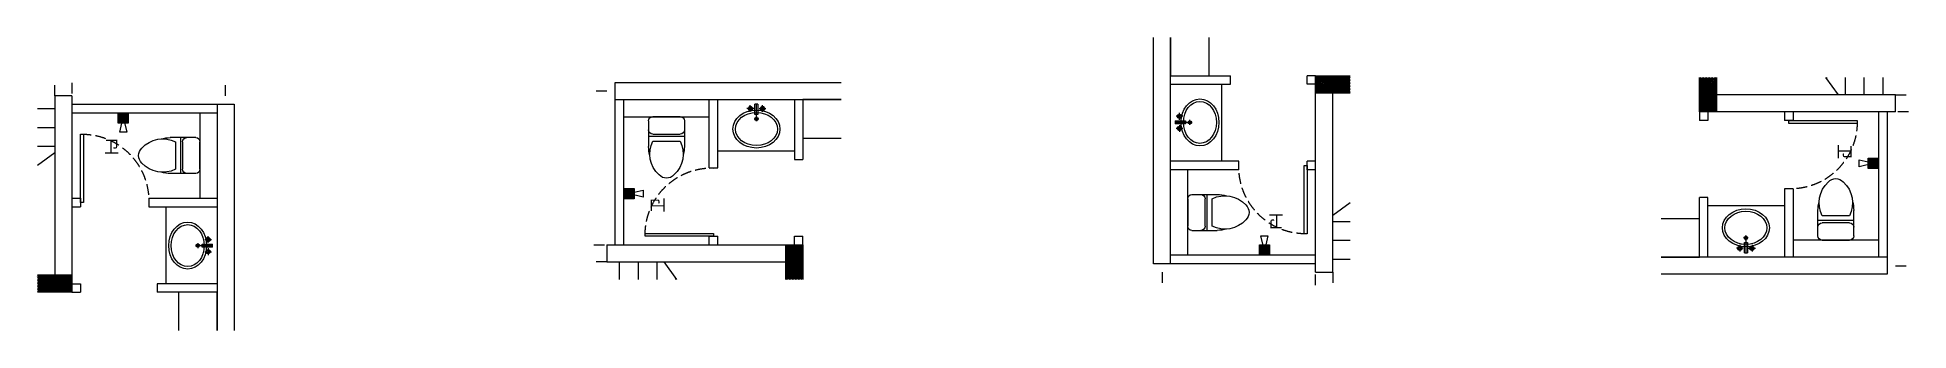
# Model space of a CAD drawing. Extents: x 468514 to 728049, y -74127 to 69080.
# Drawn here: x 619926 to 641860, y 52304 to 55734 of the extents above; entities that cross this region are included whole.
import ezdxf
from ezdxf.xclip import XClip

# ---------------------------------------------------------------- set-up
doc = ezdxf.new("R2010")
doc.units = 0
doc.header["$LTSCALE"] = 500
doc.header["$MEASUREMENT"] = 0
doc.header["$XCLIPFRAME"] = 0
for name, pattern in [('( Dashed )', [0.75, 0.5, -0.25]), ('DASH', [0.35, 0.25, -0.1]), ('HIDDEN', [0.375, 0.25, -0.125])]:
    doc.linetypes.add(name, pattern=pattern)
doc.layers.get('Defpoints').update_dxf_attribs({"color": 229})
for name, color, linetype in [('Door 门', 107, 'Continuous'), ('E 立面标注尺寸', 9, 'Continuous'), ('P-Furniture 家具', 153, 'Continuous'), ('P-Make furniture 固定制作', 154, 'Continuous'), ('P-N wall 新建隔墙', 241, 'Continuous'), ('P-O wall 原始墙体', 245, 'Continuous'), ('P-o 原建筑尺寸', 8, 'Continuous'), ('P-Stair 楼梯（原建筑设备）', 159, 'Continuous'), ('P-Text  平面文字', 9, 'Continuous'), ('P-Ware 洁具', 153, 'Continuous'), ('P-window 窗', 107, 'Continuous'), ('PUB_HATCH', 8, 'Continuous'), ('家具填充', 250, 'Continuous'), ('龙湖标准家具', 251, 'Continuous')]:
    doc.layers.add(name, color=color, linetype=linetype)
doc.styles.add('PDC DIM', font='PMingLiU-ExtB.ttf', dxfattribs={"width": 0.85})
doc.dimstyles.new('PDC-A2', dxfattribs={"dimscale": 0, "dimtxt": 2.5, "dimasz": 1, "dimexe": 1, "dimexo": 1, "dimgap": 0.7, "dimtad": 1, "dimdec": 0, "dimtxsty": 'PDC DIM', "dimblk": 'ARCHTICK', "dimcen": 1, "dimdle": 1, "dimclrd": 8, "dimclre": 8, "dimclrt": 9, "dimadec": 0, "dimazin": 0, "dimtfac": 1, "dimtdec": 0, "dimtix": 1, "dimtmove": 2, "dimatfit": 3, "dimldrblk": 'PDC A2 T R', "dimfxl": 10, "dimfxlon": 1, "dimarcsym": 0})
pattern_1 = [(45, (-210765.655, -42203.346), (-8.83883476, 8.83883476), [])]

# ---------------------------------------------------------------- blocks, each defined once
blk = doc.blocks.new('BDB4')
at = {"layer": '龙湖标准家具'}
for p, q in [((758429, -2520478, -72), (757694, -2520513, -72)), ((757949, -2520501, -72), (757949, -2520388, -72)), ((758041, -2520496, -72), (758041, -2520388, -72)), ((758429, -2520478, -72), (759164, -2520513, -72)), ((758816, -2520496, -72), (758816, -2520388, -72)), ((758908, -2520501, -72), (758908, -2520388, -72)), ((757590, -2524560, -72), (757590, -2520643, -72)), ((757748, -2520560, -72), (757649, -2521783, -72)), ((758429, -2520542, -72), (757669, -2520562, -72)), ((757977, -2520640, -72), (757684, -2521783, -72)), ((757977, -2520640, -72), (757977, -2520554, -72)), ((758429, -2520542, -72), (759188, -2520562, -72)), ((758881, -2520640, -72), (758881, -2520554, -72)), ((758881, -2520640, -72), (759174, -2521783, -72)), ((759110, -2520560, -72), (759209, -2521783, -72)), ((759268, -2524560, -72), (759268, -2520643, -72)), ((757684, -2521783, -72), (757590, -2521783, -72)), ((757770, -2521920, -72), (757684, -2521783, -72)), ((759088, -2521920, -72), (759174, -2521783, -72)), ((759174, -2521783, -72), (759268, -2521783, -72)), ((757722, -2521962, -72), (757878, -2522246, -72)), ((759136, -2521962, -72), (758979, -2522246, -72)), ((757691, -2522092, -72), (757691, -2522594, -72)), ((757834, -2522273, -72), (757727, -2522082, -72)), ((759024, -2522273, -72), (759131, -2522082, -72)), ((759167, -2522092, -72), (759167, -2522594, -72)), ((757836, -2522568, -72), (757836, -2522282, -72)), ((759021, -2522568, -72), (759021, -2522282, -72)), ((757590, -2522655, -72), (757620, -2522654, -72)), ((757704, -2522693, -72), (757811, -2522655, -72)), ((757715, -2522613, -72), (757822, -2522587, -72)), ((757836, -2522674, -72), (757836, -2523053, -72)), ((759021, -2522674, -72), (759021, -2523053, -72)), ((759143, -2522613, -72), (759036, -2522587, -72)), ((759154, -2522693, -72), (759047, -2522655, -72)), ((759268, -2522655, -72), (759238, -2522654, -72)), ((757691, -2522711, -72), (757691, -2523136, -72)), ((759167, -2522711, -72), (759167, -2523136, -72)), ((757722, -2523152, -72), (757829, -2523068, -72)), ((758403, -2522950, -72), (757933, -2523137, -72)), ((758455, -2522950, -72), (758925, -2523137, -72)), ((759136, -2523152, -72), (759029, -2523068, -72)), ((757590, -2523288, -72), (757665, -2523238, -72)), ((757691, -2523291, -72), (757691, -2524275, -72)), ((757698, -2523275, -72), (757805, -2523190, -72)), ((757836, -2523206, -72), (757836, -2524126, -72)), ((757888, -2523202, -72), (757888, -2524069, -72)), ((758969, -2523202, -72), (758969, -2524069, -72)), ((759021, -2523206, -72), (759021, -2524126, -72)), ((759160, -2523275, -72), (759053, -2523190, -72)), ((759167, -2523291, -72), (759167, -2524275, -72)), ((759268, -2523288, -72), (759193, -2523238, -72)), ((757983, -2524234, -72), (757944, -2524234, -72)), ((757948, -2524454, -72), (758002, -2524259, -72)), ((758056, -2524249, -72), (758010, -2524445, -72)), ((758074, -2524234, -72), (758783, -2524234, -72)), ((758802, -2524249, -72), (758847, -2524445, -72)), ((758910, -2524454, -72), (758855, -2524259, -72)), ((758874, -2524234, -72), (758913, -2524234, -72)), ((757671, -2524641, -72), (759187, -2524641, -72)), ((757929, -2524468, -72), (757885, -2524468, -72)), ((758029, -2524468, -72), (758828, -2524468, -72)), ((758928, -2524468, -72), (758973, -2524468, -72)), ((757928, -2524695, -72), (758000, -2524695, -72)), ((757928, -2524695, -72), (757928, -2524811, -72)), ((758000, -2524695, -72), (758000, -2524811, -72)), ((758858, -2524695, -72), (758858, -2524811, -72)), ((758930, -2524695, -72), (758858, -2524695, -72)), ((758930, -2524695, -72), (758930, -2524811, -72))]:
    blk.add_line(p, q, dxfattribs=at)
blk.add_lwpolyline([(757242, -2519911), (757242, -2525211), (759642, -2525211), (759642, -2519911)], close=True, dxfattribs=at)
at = {"layer": '龙湖标准家具', "elevation": -72}
blk.add_lwpolyline([(757628, -2524757), (757928, -2524757), (757928, -2524811), (758000, -2524811), (758000, -2524757), (758858, -2524757), (758858, -2524811), (758930, -2524811), (758930, -2524757), (759230, -2524757, 0.414214), (759321, -2524666), (759321, -2524528, 0.247906), (759298, -2524484), (759268, -2524464), (759268, -2520830), (759309, -2520798, 0.230161), (759329, -2520757), (759329, -2520564, 0.400855), (759201, -2520431), (758908, -2520417), (758908, -2520388, 0.414213), (758881, -2520361), (758843, -2520361, 0.414213), (758816, -2520388), (758816, -2520413, 0.045856), (758041, -2520413), (758041, -2520388, 0.414212), (758014, -2520361), (757976, -2520361, 0.414213), (757949, -2520388), (757949, -2520417), (757656, -2520431, 0.400855), (757529, -2520564), (757529, -2520757, 0.230161), (757549, -2520798), (757590, -2520830), (757590, -2524464), (757560, -2524484, 0.247907), (757537, -2524528), (757537, -2524666, 0.414213), (757628, -2524757, 1.042144)], format="xyb", close=True, dxfattribs=at)
at = {"layer": '龙湖标准家具'}
for centre, radius, start, end in [((757671, -2520643, -72), 81.5, 91.4964, 180), ((759186, -2520643, -72), 81.5, 0, 88.5036), ((757998, -2522231, -72), 386, 98.5608, 135.7281), ((758429, -2525092, -72), 3279, 81.4392, 98.5608), ((758859, -2522231, -72), 386, 44.2719, 81.4392), ((757710, -2522092, -72), 19.4, 29.342, 180), ((758429, -2523908, -72), 1751, 71.6863, 108.3137), ((758099, -2522487, -72), 262, 105.3068, 142.9583), ((758429, -2524045, -72), 1854, 77.5645, 102.4355), ((758759, -2522487, -72), 262, 37.0417, 74.6932), ((759147, -2522092, -72), 19.4, 0, 150.658), ((757817, -2522282, -72), 19.4, 0, 29.342), ((759040, -2522282, -72), 19.4, 150.658, 180), ((757623, -2522734, -72), 79.8, 25.9451, 92.1176), ((757710, -2522594, -72), 19.4, 180, 283.5951), ((757817, -2522674, -72), 19.4, 0, 109.3434), ((757817, -2522568, -72), 19.4, 283.5951, 0), ((759040, -2522568, -72), 19.4, 180, 256.4049), ((759040, -2522674, -72), 19.4, 70.6566, 180), ((759147, -2522594, -72), 19.4, 256.4049, 0), ((759235, -2522734, -72), 79.8, 87.8824, 154.0549), ((757710, -2522711, -72), 19.4, 109.3434, 180), ((759147, -2522711, -72), 19.4, 0, 70.6566), ((757817, -2523053, -72), 19.4, 307.9382, 0), ((758429, -2523016, -72), 70.8, 68.3549, 111.6451), ((759040, -2523053, -72), 19.4, 180, 232.0618), ((757611, -2523157, -72), 97.3, 303.4842, 0.7915), ((757710, -2523136, -72), 19.4, 180, 307.9382), ((757710, -2523291, -72), 19.4, 128.4536, 180), ((757817, -2523206, -72), 19.4, 0, 128.4536), ((757959, -2523202, -72), 70.8, 111.6451, 180), ((758899, -2523202, -72), 70.8, 0, 68.3549), ((759040, -2523206, -72), 19.4, 51.5464, 180), ((759147, -2523136, -72), 19.4, 232.0618, 0), ((759246, -2523157, -72), 97.3, 179.2085, 236.5158), ((759147, -2523291, -72), 19.4, 0, 51.5464), ((757944, -2524126, -72), 108, 180, 270), ((758913, -2524126, -72), 108, 270, 0), ((757885, -2524275, -72), 194, 180, 270), ((757983, -2524254, -72), 19.4, 344.5114, 90), ((758074, -2524254, -72), 19.4, 90, 166.9491), ((758783, -2524254, -72), 19.4, 13.0509, 90), ((758874, -2524254, -72), 19.4, 90, 195.4886), ((758973, -2524275, -72), 194, 270, 0), ((757671, -2524560, -72), 80.7, 180, 270), ((758254, -2524641, -72), 328, 158.1455, 180), ((757929, -2524449, -72), 19.4, 270, 344.5114), ((758029, -2524449, -72), 19.4, 166.9491, 270), ((758828, -2524449, -72), 19.4, 270, 13.0509), ((758604, -2524641, -72), 328, 0, 21.8545), ((758928, -2524449, -72), 19.4, 195.4886, 270), ((759187, -2524560, -72), 80.7, 270, 0)]:
    blk.add_arc(centre, radius, start, end, dxfattribs=at)
blk = doc.blocks.new('_FZH')
blk.add_lwpolyline([(-0.5, -0.5), (0.5, -0.5), (0.5, 0.5), (-0.5, 0.5)], close=True)
at = {"layer": 'PUB_HATCH'}
blk.add_solid([(-0.5, -0.5), (0.5, -0.5), (-0.5, 0.5), (0.5, 0.5)], dxfattribs=at)
blk = doc.blocks.new('_ArchTick')
at = {"color": 0, "linetype": 'ByBlock', "const_width": 0.4}
blk.add_lwpolyline([(-0.5, -0.5), (0.5, 0.5)], dxfattribs=at)
blk = doc.blocks.new('*D1021')
at = {"layer": 'Defpoints', "color": 0, "transparency": 16777216}
for p in [(260829, 43168), (261029, 43168), (261029, 42572)]:
    blk.add_point(p, dxfattribs=at)
at = {"layer": 'P-o 原建筑尺寸', "color": 8, "lineweight": -2, "transparency": 16777216}
for p, q in [((260829, 43108), (260829, 42512)), ((261029, 43108), (261029, 42512)), ((260829, 42572), (260769, 42572)), ((260829, 42572), (261029, 42572)), ((261029, 42572), (261089, 42572))]:
    blk.add_line(p, q, dxfattribs=at)
at = {"layer": 'P-o 原建筑尺寸', "color": 8, "lineweight": -2, "transparency": 16777216, "xscale": 60, "yscale": 60, "zscale": 60}
blk.add_blockref('_ArchTick', (260829, 42572), dxfattribs=at)
at = {"layer": 'P-o 原建筑尺寸', "color": 8, "lineweight": -2, "transparency": 16777216, "xscale": 60, "yscale": 60, "zscale": 60, "rotation": 180}
blk.add_blockref('_ArchTick', (261029, 42572), dxfattribs=at)
at = {"layer": 'P-o 原建筑尺寸', "color": 9, "transparency": 16777216, "insert": (260929, 42697), "char_height": 150, "attachment_point": 5, "style": 'PDC DIM'}
blk.add_mtext('200', dxfattribs=at)
blk = doc.blocks.new('PDC A2 T R')
at = {"color": 0, "linetype": 'ByBlock'}
blk.add_line((0, 0), (-2, 0), dxfattribs=at)
for points in [[(-2.15, 0.89), (-1.49, 1.35), (-0.6, 0), (0, 0)], [(-2.15, -0.89), (-1.49, -1.35), (-0.6, 0), (0, 0)]]:
    blk.add_solid(points, dxfattribs=at)
blk = doc.blocks.new('*D1022')
at = {"layer": 'Defpoints', "color": 0, "transparency": 16777216}
for p in [(261029, 43168), (268629, 43168), (268629, 42572)]:
    blk.add_point(p, dxfattribs=at)
at = {"layer": 'P-o 原建筑尺寸', "color": 8, "lineweight": -2, "transparency": 16777216}
for p, q in [((261029, 43108), (261029, 42512)), ((268629, 43108), (268629, 42512)), ((260969, 42572), (268689, 42572))]:
    blk.add_line(p, q, dxfattribs=at)
at = {"layer": 'P-o 原建筑尺寸', "color": 8, "lineweight": -2, "transparency": 16777216, "xscale": 60, "yscale": 60, "zscale": 60, "rotation": 180}
blk.add_blockref('_ArchTick', (261029, 42572), dxfattribs=at)
at = {"layer": 'P-o 原建筑尺寸', "color": 8, "lineweight": -2, "transparency": 16777216, "xscale": 60, "yscale": 60, "zscale": 60}
blk.add_blockref('_ArchTick', (268629, 42572), dxfattribs=at)
at = {"layer": 'P-o 原建筑尺寸', "color": 9, "transparency": 16777216, "insert": (264829, 42698), "char_height": 150, "attachment_point": 5, "style": 'PDC DIM'}
blk.add_mtext('7600', dxfattribs=at)
blk = doc.blocks.new('*D1023')
at = {"layer": 'Defpoints', "color": 0, "transparency": 16777216}
for p in [(268629, 43168), (268829, 43188), (268829, 42572)]:
    blk.add_point(p, dxfattribs=at)
at = {"layer": 'P-o 原建筑尺寸', "color": 8, "lineweight": -2, "transparency": 16777216}
for p, q in [((268629, 43108), (268629, 42512)), ((268829, 43128), (268829, 42512)), ((268629, 42572), (268569, 42572)), ((268629, 42572), (268829, 42572)), ((268829, 42572), (268889, 42572))]:
    blk.add_line(p, q, dxfattribs=at)
at = {"layer": 'P-o 原建筑尺寸', "color": 8, "lineweight": -2, "transparency": 16777216, "xscale": 60, "yscale": 60, "zscale": 60}
blk.add_blockref('_ArchTick', (268629, 42572), dxfattribs=at)
at = {"layer": 'P-o 原建筑尺寸', "color": 8, "lineweight": -2, "transparency": 16777216, "xscale": 60, "yscale": 60, "zscale": 60, "rotation": 180}
blk.add_blockref('_ArchTick', (268829, 42572), dxfattribs=at)
at = {"layer": 'P-o 原建筑尺寸', "color": 9, "transparency": 16777216, "insert": (268729, 42697), "char_height": 150, "attachment_point": 5, "style": 'PDC DIM'}
blk.add_mtext('200', dxfattribs=at)
blk = doc.blocks.new('*D1020')
at = {"layer": 'Defpoints', "color": 0, "transparency": 16777216}
for p in [(260829, 43072), (268829, 43072), (268829, 42263)]:
    blk.add_point(p, dxfattribs=at)
at = {"layer": 'P-o 原建筑尺寸', "color": 8, "lineweight": -2, "transparency": 16777216}
for p, q in [((260829, 42863), (260829, 42203)), ((268829, 42863), (268829, 42203)), ((260769, 42263), (268889, 42263))]:
    blk.add_line(p, q, dxfattribs=at)
at = {"layer": 'P-o 原建筑尺寸', "color": 8, "lineweight": -2, "transparency": 16777216, "xscale": 60, "yscale": 60, "zscale": 60, "rotation": 180}
blk.add_blockref('_ArchTick', (260829, 42263), dxfattribs=at)
at = {"layer": 'P-o 原建筑尺寸', "color": 8, "lineweight": -2, "transparency": 16777216, "xscale": 60, "yscale": 60, "zscale": 60}
blk.add_blockref('_ArchTick', (268829, 42263), dxfattribs=at)
at = {"layer": 'P-o 原建筑尺寸', "color": 9, "transparency": 16777216, "insert": (264829, 42389), "char_height": 150, "attachment_point": 5, "style": 'PDC DIM'}
blk.add_mtext('8000', dxfattribs=at)
blk = doc.blocks.new('A$C437E590E')
at = {"color": 8, "linetype": 'ByBlock'}
for p, q in [((243, 462), (164, 462)), ((202, 422), (202, 501)), ((275, 313), (275, 510)), ((306, 462), (386, 462)), ((347, 422), (347, 501)), ((247, 340), (303, 340)), ((275, 368), (275, 312))]:
    blk.add_line(p, q, dxfattribs=at)
at = {"linetype": 'ByBlock'}
for p, q in [((257, 393), (257, 514)), ((293, 514), (257, 514)), ((293, 514), (293, 393)), ((293, 393), (257, 393))]:
    blk.add_line(p, q, dxfattribs=at)
for centre, radius in [((204, 462), 25), ((204, 462), 17.9), ((346, 462), 25), ((346, 462), 17.9)]:
    blk.add_circle(centre, radius, dxfattribs=at)
at = {"color": 8, "linetype": 'ByBlock'}
for radius in [19.5, 11.9]:
    blk.add_circle((275, 340), radius, dxfattribs=at)
at = {"linetype": 'ByBlock'}
blk.add_ellipse((275, 222), major_axis=(-275, 0), ratio=0.809091, dxfattribs=at)
at = {"color": 8, "linetype": 'ByBlock'}
blk.add_ellipse((275, 222), major_axis=(-246, 0), ratio=0.786583, dxfattribs=at)
blk = doc.blocks.new('asdfsdafa3')
for p, q in [((201554, -49577), (201554, -49256)), ((201603, -49207), (201707, -49207)), ((201707, -49207), (201901, -49207)), ((201757, -49256), (201757, -49577)), ((201782, -49207), (201782, -49627)), ((201839, -49256), (201839, -49577)), ((201603, -49627), (201707, -49627)), ((201707, -49627), (201901, -49627))]:
    blk.add_line(p, q)
for centre, radius, start, end in [((201603, -49256), 49.5, 90, 180), ((201707, -49256), 49.5, 0, 90), ((201988, -49558), 337, 42.8306, 116.2777), ((201885, -49706), 500, 75.8795, 88.2029), ((202157, -49416), 116, 359.4502, 47.9126), ((201988, -49275), 337, 243.7223, 317.1694), ((202157, -49418), 116, 312.0874, 0.5498), ((201603, -49577), 49.5, 180, 270), ((201707, -49577), 49.5, 270, 0), ((201885, -49127), 500, 271.7971, 284.1205)]:
    blk.add_arc(centre, radius, start, end)
blk = doc.blocks.new('fffg')
blk.add_lwpolyline([(143, 670), (109, 670), (109, -130), (143, -130)], close=True)
at = {"color": 8, "linetype": 'DASH'}
blk.add_arc((123, -110), 780, 88.5421, 181.4579, dxfattribs=at)
blk = doc.blocks.new('A$C17F62748')
at = {"linetype": 'ByBlock'}
for p, q in [((60, 50), (19, 227)), ((19, 227), (101, 227)), ((101, 227), (60, 50)), ((120, 0), (0, 120)), ((0, 0), (120, 120)), ((18, 102), (102, 102)), ((18, 90), (102, 90)), ((18, 78), (102, 78)), ((18, 66), (102, 66)), ((18, 54), (102, 54)), ((18, 42), (102, 42)), ((18, 30), (102, 30)), ((99, 28), (21, 28)), ((21, 28), (21, 0)), ((51, 59), (51, 28)), ((69, 59), (69, 28)), ((99, 0), (99, 28))]:
    blk.add_line(p, q, dxfattribs=at)
for points in [[(0, 120), (120, 120), (120, 0), (0, 0)], [(12, 108), (108, 108), (108, 12), (12, 12)], [(18, 102), (102, 102), (102, 18), (18, 18)]]:
    blk.add_lwpolyline(points, close=True, dxfattribs=at)
blk = doc.blocks.new('8888')
for centre, radius, start, end in [((2199, -63746), 84.8, 302.4412, 359.9063), ((2263, -63846), 34.3, 333.1522, 121.8351), ((2318, -63717), 44.7, 219.5806, 340.1237), ((2324, -63800), 18.7, 204.6365, 285.8876), ((2236, -63820), 72.3, 349.2586, 9.6586), ((2288, -63664), 62.6, 306.3054, 24.0967), ((2326, -63759), 43.6, 284.3848, 91.6659), ((2346, -63827), 19, 153.9803, 225.6496), ((2346, -63878), 78.1, 8.8774, 96.9404), ((2386, -63643), 41, 173.9532, 342.979), ((2373, -63764), 17.9, 274.6428, 30.9756), ((2377, -63796), 14.8, 327.7782, 101.4086), ((2410, -63752), 22.7, 186.4922, 301.0639), ((2408, -63818), 23.1, 53.1636, 141.728), ((2422, -63786), 14.2, 88.7461, 268.27), ((2466, -63869), 43.1, 30.9721, 176.2858), ((2491, -63621), 74.3, 207.7672, 279.1645), ((2556, -63686), 53.8, 188.1067, 284.2948), ((2578, -63895), 89.1, 60.3648, 147.4395), ((2534, -63673), 44.7, 233.9974, 329.9151), ((2443, -63766), 72.3, 349.2586, 9.6586), ((2532, -63746), 18.7, 204.6365, 285.8876), ((2524, -63796), 18.7, 29.9459, 122.2834), ((2553, -63859), 31.9, 40.1536, 227.3213), ((2554, -63773), 19, 153.9803, 225.6496), ((2661, -63733), 92.7, 183.1536, 245.1013), ((2628, -63700), 55.7, 174.5099, 290.9726), ((2614, -63898), 69.7, 42.1528, 121.3318), ((2677, -63798), 53.9, 121.7479, 257.882), ((2328, -63909), 58.5, 14.8823, 126.064), ((2317, -63850), 18.7, 29.9459, 122.2834), ((2431, -63905), 47.6, 100.6193, 166.4738), ((2431, -63905), 47.6, 6.1926, 97.0502), ((2502, -63879), 32.2, 88.049, 221.4813), ((2486, -63919), 58.5, 39.2597, 101.2333)]:
    blk.add_arc(centre, radius, start, end)
blk = doc.blocks.new('GERT43')
at = {"extrusion": (0, 0, -1)}
for centre, major_axis, start_param, end_param in [((324186, -609759), (-13.7, 10.4), 1.570796326783838, 7.853981633963424), ((324239, -609725), (-20.6, 15.7), 1.570796326795163, 7.853981633974749), ((324240, -609662), (-13.7, 10.4), 1.570796326783838, 7.853981633963424), ((324239, -609767), (-13.7, 10.4), 1.570796326783838, 7.853981633963424), ((324295, -609720), (-13.7, 10.4), 1.570796326783838, 7.853981633963424), ((324295, -609752), (-13.7, 10.4), 1.570796326783838, 7.853981633963424), ((324332, -609672), (-13.7, 10.4), 1.570796326783838, 7.853981633963424), ((324457, -609626), (-20.6, 15.7), 1.570796326795163, 7.853981633974749), ((324498, -609779), (-13.7, 10.4), 1.570796326783838, 7.853981633963424), ((324525, -609665), (-13.7, 10.4), 1.570796326783838, 7.853981633963424), ((324579, -609671), (-13.7, 10.4), 1.570796326783838, 7.853981633963424), ((324586, -609766), (-13.7, 10.4), 1.570796326783838, 7.853981633963424), ((324146, -609981), (-13.7, 10.4), 1.570796326783838, 7.853981633963424), ((324163, -609837), (-20.6, 15.7), 1.570796326795163, 7.853981633974749), ((324155, -609904), (-13.7, 10.4), 1.570796326783838, 7.853981633963424), ((324169, -609889), (-20.6, 15.7), 1.570796326795163, 7.853981633974749), ((324204, -609823), (-20.6, 15.7), 1.570796326795163, 7.853981633974749), ((324204, -609973), (-20.6, 15.7), 1.570796326795163, 7.853981633974749), ((324213, -609795), (-13.7, 10.4), 1.570796326783838, 7.853981633963424), ((324217, -609999), (-13.7, 10.4), 1.570796326783838, 7.853981633963424), ((324217, -609913), (-13.7, 10.4), 1.570796326783838, 7.853981633963424), ((324229, -609852), (-13.7, 10.4), 1.570796326783838, 7.853981633963424), ((324248, -609892), (-13.7, 10.4), 1.570796326783838, 7.853981633963424), ((324272, -609961), (-20.6, 15.7), 1.570796326795163, 7.853981633974749), ((324275, -609931), (-20.6, 15.7), 1.570796326795163, 7.853981633974749), ((324272, -609808), (-13.7, 10.4), 1.570796326783838, 7.853981633963424), ((324273, -609853), (-13.7, 10.4), 1.570796326783838, 7.853981633963424), ((324277, -609991), (-13.7, 10.4), 1.570796326783838, 7.853981633963424), ((324300, -609890), (-13.7, 10.4), 1.570796326783838, 7.853981633963424), ((324309, -609801), (-20.6, 15.7), 1.570796326795163, 7.853981633974749), ((324308, -609982), (-13.7, 10.4), 1.570796326783838, 7.853981633963424), ((324324, -609870), (-13.7, 10.4), 1.570796326783838, 7.853981633963424), ((324359, -609877), (-13.7, 10.4), 1.570796326783838, 7.853981633963424), ((324370, -609911), (-20.6, 15.7), 1.570796326795163, 7.853981633974749), ((324365, -609856), (-13.7, 10.4), 1.570796326783838, 7.853981633963424), ((324374, -610010), (-20.6, 15.7), 1.570796326795163, 7.853981633974749), ((324402, -609846), (-13.7, 10.4), 1.570796326783838, 7.853981633963424), ((324417, -609905), (-13.7, 10.4), 1.570796326783838, 7.853981633963424), ((324509, -609966), (-13.7, 10.4), 1.570796326783838, 7.853981633963424), ((324559, -609946), (-13.7, 10.4), 1.570796326783838, 7.853981633963424), ((324608, -609868), (-13.7, 10.4), 1.570796326783838, 7.853981633963424), ((324635, -609918), (-13.7, 10.4), 1.570796326783838, 7.853981633963424), ((324690, -609832), (-13.7, 10.4), 1.570796326783838, 7.853981633963424), ((324169, -610049), (-13.7, 10.4), 1.570796326783838, 7.853981633963424), ((324207, -610027), (-20.6, 15.7), 1.570796326795163, 7.853981633974749), ((324242, -610076), (-13.7, 10.4), 1.570796326783838, 7.853981633963424), ((324243, -610022), (-13.7, 10.4), 1.570796326783838, 7.853981633963424), ((324270, -610119), (-20.6, 15.7), 1.570796326795163, 7.853981633974749), ((324280, -610072), (-13.7, 10.4), 1.570796326783838, 7.853981633963424), ((324282, -610154), (-13.7, 10.4), 1.570796326783838, 7.853981633963424), ((324296, -610037), (-13.7, 10.4), 1.570796326783838, 7.853981633963424), ((324334, -610101), (-20.6, 15.7), 1.570796326795163, 7.853981633974749), ((324338, -610021), (-13.7, 10.4), 1.570796326783838, 7.853981633963424), ((324371, -610065), (-20.6, 15.7), 1.570796326795163, 7.853981633974749), ((324364, -610085), (-13.7, 10.4), 1.570796326783838, 7.853981633963424), ((324398, -610118), (-13.7, 10.4), 1.570796326783838, 7.853981633963424), ((324401, -610082), (-13.7, 10.4), 1.570796326783838, 7.853981633963424), ((324410, -610168), (-13.7, 10.4), 1.570796326783838, 7.853981633963424), ((324445, -610111), (-20.6, 15.7), 1.570796326795163, 7.853981633974749), ((324448, -610072), (-13.7, 10.4), 1.570796326783838, 7.853981633963424), ((324454, -610039), (-13.7, 10.4), 1.570796326783838, 7.853981633963424), ((324456, -610088), (-13.7, 10.4), 1.570796326783838, 7.853981633963424), ((324495, -610153), (-13.7, 10.4), 1.570796326783838, 7.853981633963424), ((324499, -610089), (-13.7, 10.4), 1.570796326783838, 7.853981633963424), ((324522, -610065), (-13.7, 10.4), 1.570796326783838, 7.853981633963424), ((324530, -610023), (-13.7, 10.4), 1.570796326783838, 7.853981633963424), ((324537, -610105), (-13.7, 10.4), 1.570796326783838, 7.853981633963424), ((324554, -610070), (-13.7, 10.4), 1.570796326783838, 7.853981633963424), ((324561, -610047), (-13.7, 10.4), 1.570796326783838, 7.853981633963424), ((324605, -610080), (-13.7, 10.4), 1.570796326783838, 7.853981633963424), ((324675, -610021), (-13.7, 10.4), 1.570796326783838, 7.853981633963424)]:
    blk.add_ellipse(centre, major_axis=major_axis, ratio=0.689655, start_param=start_param, end_param=end_param, dxfattribs=at)
blk = doc.blocks.new('A$C77E12574')
at = {"layer": 'P-O wall 原始墙体'}
h = blk.add_hatch(dxfattribs=at)
h.set_pattern_fill('ANSI31', color=256, scale=100, style=0)
h.set_pattern_definition(pattern_1)
h.paths.add_polyline_path([(350, 9206), (350, 8306), (150, 8306), (150, 9206)])
h = blk.add_hatch(dxfattribs=at)
h.set_pattern_fill('ANSI31', color=256, scale=100, style=0)
h.set_pattern_definition(pattern_1)
h.paths.add_polyline_path([(6250, 8306), (5350, 8306), (5350, 8506), (6250, 8506)])
h = blk.add_hatch(dxfattribs=at)
h.set_pattern_fill('ANSI31', color=256, scale=100, style=0)
h.set_pattern_definition(pattern_1)
h.paths.add_polyline_path([(350, 5506), (350, 3806), (150, 3806), (150, 5506)])
h = blk.add_hatch(dxfattribs=at)
h.set_pattern_fill('ANSI31', color=256, scale=100, style=0)
h.set_pattern_definition(pattern_1)
h.paths.add_polyline_path([(8150, 4406), (8150, 3806), (7950, 4006), (7950, 4406)])
h = blk.add_hatch(dxfattribs=at)
h.set_pattern_fill('ANSI31', color=256, scale=100, style=0)
h.set_pattern_definition(pattern_1)
h.paths.add_polyline_path([(7950, 4006), (8150, 3806), (7150, 3806), (7150, 4006)])
at = {"layer": '家具填充'}
h = blk.add_hatch(dxfattribs=at)
h.set_pattern_fill('_USER', color=251, scale=40, style=0, pattern_type=0)
h.set_pattern_definition([(0, (-320586.64, -74866.908), (0, 40), [])])
h.paths.add_polyline_path([(750, 678.5), (3550, 678.5), (3550, 3806), (750, 3806)])
h.paths.add_polyline_path([(1799, 1698.5), (1884.6, 1646.6), (2158.6, 1584.5), (2241.8, 1598.2), (2207.9, 1506.1), (2142.1, 1215.9), (2138.7, 1114.8), (2057.5, 1148.4), (1781.5, 1210.9), (1689.4, 1205.8), (1726.6, 1312.3), (1793.5, 1597.9)], flags=16)
h.paths.add_polyline_path([(2386, 1559.3), (2485.4, 1546.7), (2760.9, 1601.5), (2831.4, 1647.8), (2837.9, 1549.9), (2899.8, 1238.9), (2937.8, 1145.1), (2850, 1142.7), (2572.5, 1087.5), (2490.4, 1045.3), (2481, 1157.7), (2422, 1465.1)], flags=16)
at = {"layer": 'Door 门', "color": 8, "linetype": '( Dashed )'}
blk.add_line((1150, 4006), (3250, 4006), dxfattribs=at)
at = {"layer": 'Door 门'}
for points in [[(2061.7, 10756), (2100, 10756), (2100, 10456), (2061.7, 10456)], [(1150, 3906), (1150, 3872), (2150, 3872), (2150, 3906)], [(1550, 3940.1), (1550, 3906), (2550, 3906), (2550, 3940.1)]]:
    blk.add_lwpolyline(points, close=True, dxfattribs=at)
blk.add_arc((2080.6, 10473.1), 281.1, 93.84996, 183.48441, dxfattribs=at)
at = {"layer": 'P-Furniture 家具'}
for p, q in [((7750, 10406), (7750, 9406)), ((7350, 9306), (7350, 8406))]:
    blk.add_line(p, q, dxfattribs=at)
at = {"layer": 'P-Furniture 家具', "color": 250, "linetype": '( Dashed )'}
for p, q in [((6050, 7506), (350, 7506)), ((400, 7506), (400, 5196)), ((6100, 7556), (5100, 7556)), ((5100, 7556), (5100, 7506)), ((6050, 7506), (6050, 4006)), ((6100, 7556), (6100, 5906)), ((6100, 5906), (6050, 5906)), ((400, 5196), (350, 5196)), ((3850, 2586), (3550, 2586)), ((3850, 2586), (3850, 2086)), ((4000, 2086), (3550, 2086)), ((4050, 2036), (4050, 1136)), ((4000, 1086), (3550, 1086)), ((3850, 1086), (3850, 678.5)), ((3850, 678.5), (3550, 678.5))]:
    blk.add_line(p, q, dxfattribs=at)
at = {"layer": 'P-Furniture 家具', "color": 251}
for p, q in [((1794.6, 1618.8), (1796.4, 1519.6)), ((1872.8, 1653.7), (1936.7, 1611.2)), ((1936.3, 1634.9), (1976.2, 1609.9)), ((1936.7, 1611.2), (1952, 1586.9)), ((2104.1, 1596.9), (2049.9, 1583.7)), ((2120.5, 1577.2), (2097.1, 1557.8)), ((2175.9, 1587.4), (2120.5, 1577.2)), ((2471.8, 1548.4), (2547.4, 1535.6)), ((2537.4, 1557), (2584, 1550.4)), ((2547.4, 1535.6), (2571.3, 1519.6)), ((2706.1, 1590.6), (2662, 1556.5)), ((2729.1, 1579.3), (2715.7, 1552)), ((2775.6, 1611.1), (2729.1, 1579.3)), ((2837.9, 1549.9), (2832.8, 1494.1)), ((1718.6, 1289.6), (1755.6, 1347.7)), ((1735.9, 1352.2), (1763.6, 1391.5)), ((1755.6, 1347.7), (1788, 1365.1)), ((1778.8, 1535), (1782.8, 1484.7)), ((1796.4, 1519.6), (1813.8, 1504.3)), ((2180.5, 1457.2), (2152, 1448.5)), ((2190.7, 1430.2), (2165.2, 1398.1)), ((2207.9, 1506.1), (2180.5, 1457.2)), ((2414.5, 1484.7), (2456.6, 1394.8)), ((2434.2, 1401.7), (2458.4, 1357.4)), ((2456.6, 1394.8), (2478.7, 1387.9)), ((2832.8, 1494.1), (2810.3, 1474.6)), ((2853.1, 1473.6), (2842.9, 1433.9)), ((2891.7, 1279.3), (2856.6, 1317.6)), ((1760.1, 1209.7), (1826.2, 1215.9)), ((1826.2, 1215.9), (1850.8, 1240.7)), ((1837.4, 1198.3), (1883.3, 1208.7)), ((2010.5, 1159), (1970.3, 1190.8)), ((2028.2, 1170.1), (2013.7, 1198.1)), ((2076.2, 1140.6), (2028.2, 1170.1)), ((2130.5, 1253.3), (2108.9, 1275.2)), ((2141.1, 1184.4), (2130.5, 1253.3)), ((2151.3, 1256.1), (2134.7, 1305.5)), ((2473.2, 1198), (2482.6, 1245.2)), ((2483, 1133.7), (2493.1, 1201.9)), ((2493.1, 1201.9), (2515.6, 1230.9)), ((2553.4, 1077.7), (2611.2, 1110.3)), ((2611.2, 1110.3), (2623.6, 1142.9)), ((2628.6, 1098.7), (2666.4, 1126.9)), ((2802.7, 1133.3), (2753, 1146)), ((2814.3, 1150.7), (2789.7, 1170.3)), ((2870.2, 1143.3), (2814.3, 1150.7)), ((2873.9, 1268.2), (2845.3, 1279.5)), ((2911.6, 1209.6), (2873.9, 1268.2))]:
    blk.add_line(p, q, dxfattribs=at)
at = {"layer": 'P-Furniture 家具'}
for points in [[(7500, 6806), (7950, 6806), (7950, 8306), (7500, 8306)], [(7573.9, 7252.8), (7573.9, 6952.8), (7823.9, 6952.8), (7823.9, 7252.8)], [(750, 3806), (3550, 3806), (3550, 678.5), (750, 678.5)]]:
    blk.add_lwpolyline(points, close=True, dxfattribs=at)
at = {"layer": 'P-Furniture 家具', "color": 251}
for points in [[(1726.6, 1312.3), (1689.4, 1205.8), (1781.5, 1210.9), (2057.5, 1148.4), (2138.7, 1114.8), (2142.1, 1215.9), (2207.9, 1506.1), (2241.8, 1598.2), (2158.6, 1584.5), (1884.6, 1646.6), (1799, 1698.5), (1793.5, 1597.9)], [(2481, 1157.7), (2490.4, 1045.3), (2572.5, 1087.5), (2850, 1142.7), (2937.8, 1145.1), (2899.8, 1238.9), (2837.9, 1549.9), (2831.4, 1647.8), (2760.9, 1601.5), (2485.4, 1546.7), (2386, 1559.3), (2422, 1465.1)]]:
    blk.add_lwpolyline(points, close=True, dxfattribs=at)
at = {"layer": 'P-Furniture 家具'}
for centre, radius in [((7823.9, 7102.8), 15), ((7040.4, 5081.1), 200), ((7040.4, 5081.1), 190), ((7040.4, 5081.1), 90)]:
    blk.add_circle(centre, radius, dxfattribs=at)
at = {"layer": 'P-Furniture 家具', "color": 250, "linetype": '( Dashed )'}
for centre, radius in [((6146.1, 3725.4), 16.3), ((5434.5, 3681.8), 16.3), ((6001.3, 3516.3), 16.3), ((3656.7, 2336), 24.7), ((3656.7, 875.5), 24.7)]:
    blk.add_circle(centre, radius, dxfattribs=at)
for centre, radius, start, end in [((5800, 3806), 450, 180, 0), ((4000, 2036), 50, 0, 90), ((4000, 1136), 50, 270, 0)]:
    blk.add_arc(centre, radius, start, end, dxfattribs=at)
for centre, major_axis, ratio in [((5467.9, 3605), (-6.29, 0), 1), ((5488, 3642.3), (-5.84, 0), 0.9048011), ((5488, 3583.8), (-5.84, 0), 0.9048011), ((5512.2, 3654), (-3.06, 0), 0.8178274), ((5512.2, 3595.5), (-3.06, 0), 0.8178274), ((5529.8, 3637), (-7.64, 0), 0.3270041), ((5529.8, 3578.6), (-7.64, 0), 0.3270041), ((5535.9, 3664.8), (0, -5.55), 0.4253372), ((5535.9, 3606.3), (0, -5.55), 0.4253372), ((5541.3, 3547.7), (-6.29, 0), 1), ((5565.1, 3543), (-3.06, 0), 0.8178274), ((5582.7, 3526), (-7.64, 0), 0.3270041), ((5588.8, 3553.8), (0, -5.55), 0.4253372), ((5617.1, 3509.4), (-7.64, 0), 0.3270041), ((5623.2, 3537.1), (0, -5.55), 0.4253372), ((5670.7, 3526.3), (-3.06, 0), 0.8178274), ((5697.4, 3514.6), (-5.84, 0), 0.9048011), ((5849.1, 3512.3), (0, -5.55), 0.4253372), ((5992.1, 3689), (-7.64, 0), 0.3270041), ((5992.1, 3578.6), (-7.64, 0), 0.3270041), ((5998.2, 3716.7), (0, -5.55), 0.4253372), ((5998.2, 3606.3), (0, -5.55), 0.4253372), ((6045.7, 3705.9), (-3.06, 0), 0.8178274), ((6045.7, 3595.5), (-3.06, 0), 0.8178274), ((6072.4, 3694.2), (-5.84, 0), 0.9048011), ((6072.4, 3583.8), (-5.84, 0), 0.9048011), ((6096.5, 3595.5), (-3.06, 0), 0.8178274), ((6114.2, 3578.6), (-7.64, 0), 0.3270041), ((5588.8, 3495.3), (0, -5.55), 0.4253372), ((5613.9, 3454.8), (-7.64, 0), 0.3270041), ((5620, 3482.6), (0, -5.55), 0.4253372), ((5667.5, 3471.8), (-3.06, 0), 0.8178274), ((5694.2, 3460.1), (-5.84, 0), 0.9048011), ((5729, 3455.1), (-7.64, 0), 0.3270041), ((5735.1, 3482.9), (0, -5.55), 0.4253372), ((5759.5, 3427.5), (-7.64, 0), 0.3270041), ((5765.6, 3455.3), (0, -5.55), 0.4253372), ((5782.6, 3472), (-3.06, 0), 0.8178274), ((5809.3, 3460.4), (-5.84, 0), 0.9048011), ((5813.1, 3444.4), (-3.06, 0), 0.8178274), ((5839.8, 3432.8), (-5.84, 0), 0.9048011), ((5843, 3484.5), (-7.64, 0), 0.3270041), ((5896.6, 3501.5), (-3.06, 0), 0.8178274), ((5923.3, 3489.8), (-5.84, 0), 0.9048011)]:
    blk.add_ellipse(centre, major_axis=major_axis, ratio=ratio, dxfattribs=at)
at = {"layer": 'P-Make furniture 固定制作'}
for p, q in [((350, 10406), (800, 10006)), ((350, 10006), (800, 10406)), ((800, 10406), (800, 8506)), ((800, 10006), (350, 10006)), ((800, 8906), (350, 8906)), ((350, 8906), (800, 8506)), ((350, 8506), (800, 8906)), ((800, 8431), (2150, 8431)), ((800, 8381), (2150, 8381))]:
    blk.add_line(p, q, dxfattribs=at)
at = {"layer": 'P-N wall 新建隔墙'}
for p, q in [((900, 10506), (350, 10506)), ((900, 10406), (350, 10406)), ((900, 10406), (900, 10506)), ((2550, 10506), (2100, 10506)), ((2100, 10406), (2100, 10506)), ((2550, 10406), (2100, 10406)), ((6250, 10506), (7950, 10506)), ((6250, 10406), (7950, 10406)), ((4200, 9306), (4200, 9256)), ((4300, 9256), (4200, 9256)), ((4300, 9306), (4300, 9256)), ((6250, 9406), (6350, 9406)), ((6250, 9306), (6350, 9306)), ((6350, 9406), (6350, 9306)), ((7150, 9406), (7950, 9406)), ((7150, 9406), (7150, 9306)), ((7150, 9306), (7950, 9306)), ((4200, 8556), (4200, 8506)), ((4300, 8556), (4200, 8556)), ((4300, 8556), (4300, 8506)), ((800, 8506), (350, 8506)), ((800, 8506), (800, 8306)), ((6250, 8406), (6350, 8406)), ((6350, 8406), (6350, 8306)), ((7250, 8406), (7250, 8306)), ((7950, 8406), (7250, 8406)), ((350, 8306), (800, 8306)), ((6250, 8306), (6350, 8306)), ((7950, 8306), (7250, 8306))]:
    blk.add_line(p, q, dxfattribs=at)
at = {"layer": 'P-N wall 新建隔墙', "linetype": 'HIDDEN'}
blk.add_lwpolyline([(6050, 10606), (6050, 11306), (2750, 11306), (2750, 10406), (2550, 10406), (2550, 11506), (6250, 11506), (6250, 10606)], dxfattribs=at)
at = {"layer": 'P-O wall 原始墙体'}
for p, q in [((6050, 10606), (6050, 8506)), ((6250, 10606), (6050, 10606)), ((6250, 10606), (6250, 8506)), ((150, 10506), (150, 9206)), ((150, 10506), (350, 10506)), ((350, 10506), (350, 9206)), ((7950, 10506), (7950, 4406)), ((7950, 10506), (8150, 10506)), ((8150, 10506), (8150, 4406)), ((150, 9206), (150, 8306)), ((150, 9206), (350, 9206)), ((350, 9206), (350, 8306)), ((2150, 8506), (2150, 8306)), ((2750, 8506), (2150, 8506)), ((2650, 8506), (2750, 8506)), ((2750, 8506), (2750, 8306)), ((4200, 8506), (5350, 8506)), ((4200, 8506), (4200, 8306)), ((6250, 8506), (5350, 8506)), ((5350, 8506), (5350, 8306)), ((6250, 8506), (6250, 8306)), ((150, 8306), (350, 8306)), ((150, 8306), (150, 5506)), ((350, 8306), (350, 5506)), ((2150, 8306), (2750, 8306)), ((5350, 8306), (4200, 8306)), ((6250, 8306), (5350, 8306)), ((150, 5506), (150, 3806)), ((150, 5506), (350, 5506)), ((350, 5506), (350, 3806)), ((7950, 4406), (7950, 4006)), ((7950, 4406), (8150, 4406)), ((8150, 4406), (8150, 3806)), ((1150, 4006), (350, 4006)), ((1150, 4006), (1150, 3806)), ((3250, 4006), (3250, 3806)), ((4450, 4006), (3250, 4006)), ((4450, 4006), (4450, 3806)), ((6250, 4006), (5350, 4006)), ((5350, 4006), (5350, 3806)), ((6250, 4006), (6250, 3806)), ((7950, 4006), (7150, 4006)), ((7150, 4006), (7150, 3806)), ((7150, 4006), (7150, 3806)), ((150, 3806), (350, 3806)), ((1150, 3806), (350, 3806)), ((4450, 3806), (3250, 3806)), ((6250, 3806), (5350, 3806)), ((8150, 3806), (7150, 3806))]:
    blk.add_line(p, q, dxfattribs=at)
for points in [[(350, 9206), (150, 9206), (150, 8306), (350, 8306)], [(6250, 8506), (6250, 8306), (5350, 8306), (5350, 8506), (6250, 8506)], [(150, 3806), (150, 5506), (350, 5506), (350, 3806), (150, 3806)], [(8150, 4406), (7950, 4406), (7950, 4006), (7150, 4006), (7150, 3806), (8150, 3806)]]:
    blk.add_lwpolyline(points, close=True, dxfattribs=at)
at = {"layer": 'P-Stair 楼梯（原建筑设备）'}
for p, q in [((2550, 11506), (500, 11506)), ((4320, 10506), (4320, 11306)), ((4540, 10506), (4540, 11306)), ((4760, 10506), (4760, 11306)), ((4980, 10506), (4980, 11306)), ((5200, 10506), (5200, 11306)), ((5250, 10456), (6050, 10456)), ((4250, 10181), (4200, 10181)), ((5250, 10236), (6050, 10236)), ((5250, 10016), (6050, 10016)), ((5250, 9796), (5854.4, 9796)), ((4250, 9581), (4200, 9581)), ((5250, 9576), (5657.9, 9576)), ((3550, 3806), (3550, 678.5)), ((3850, 3806), (3850, 2606)), ((3850, 2606), (3550, 2606))]:
    blk.add_line(p, q, dxfattribs=at)
at = {"layer": 'P-Stair 楼梯（原建筑设备）', "linetype": 'HIDDEN'}
for p, q in [((150, 3806), (150, 675.8)), ((750, 3806), (750, 675.8)), ((7550, 3806), (7550, 675.8)), ((8150, 3806), (8150, 675.8))]:
    blk.add_line(p, q, dxfattribs=at)
blk.add_lwpolyline([(8050, 10606), (8050, 14506), (1950, 14506), (1950, 13006), (250, 13006), (250, 10506)], dxfattribs=at)
at = {"layer": 'P-Stair 楼梯（原建筑设备）'}
for points in [[(4320, 10881, 0, 0, 0), (5005.3, 10881, 80, 0, 0), (5305.3, 10881, 0, 0, 0)], [(3410, 3206, 0, 0, 0), (3685.9, 3206, 80, 0, 0), (3985.9, 3206, 0, 0, 0)]]:
    blk.add_lwpolyline(points, format="xyseb", dxfattribs=at)
for points in [[(5250, 10506), (5250, 9306), (4200, 9306), (4200, 10506), (5250, 10506)], [(5200, 10456), (5200, 9356), (4250, 9356), (4250, 10456), (5200, 10456)]]:
    blk.add_lwpolyline(points, close=True, dxfattribs=at)
blk.add_lwpolyline([(6050, 9938.4), (5712.7, 9692.9), (5545.9, 9805.2), (5714.5, 9460.4), (5549, 9573.7), (5250, 9356)], dxfattribs=at)
at = {"layer": 'P-window 窗'}
for p, q in [((5350, 4006), (4450, 4006)), ((6250, 4006), (7150, 4006)), ((5350, 3926), (4450, 3926)), ((5350, 3886), (4450, 3886)), ((5350, 3806), (4450, 3806)), ((6250, 3926), (7150, 3926)), ((6250, 3886), (7150, 3886)), ((6250, 3806), (7150, 3806))]:
    blk.add_line(p, q, dxfattribs=at)
at = {"layer": 'Door 门', "xscale": -1.125, "yscale": 1.125, "zscale": 1.125}
blk.add_blockref('fffg', (1061, 10602.4), dxfattribs=at)
at = {"layer": 'Door 门', "xscale": -1}
blk.add_blockref('fffg', (6493.1, 9486.1), dxfattribs=at)
at = {"layer": 'Door 门', "xscale": 0.875, "yscale": 0.875, "zscale": 0.875, "rotation": 270}
blk.add_blockref('fffg', (4363.8, 8680.6), dxfattribs=at)
at = {"layer": 'P-Furniture 家具', "linetype": 'ByBlock', "xscale": -1}
blk.add_blockref('asdfsdafa3', (209303.7, 59322.5), dxfattribs=at)
at = {"layer": 'P-Furniture 家具'}
for name, p, rotation in [('GERT43', (202457.9, -657081.9), 168.9855720125217), ('8888', (63403, 12676.8), 276.0940804361151), ('8888', (63400.6, 12251.9), 276.0940804361151), ('GERT43', (202457.9, -657760.6), 168.9855720125217), ('8888', (63405.8, 11846.5), 276.0940804361151), ('8888', (63407.9, 11438), 276.0940804361151), ('GERT43', (202457.9, -658414.1), 168.9855720125217), ('8888', (63405.6, 11013.1), 276.0940804361151), ('GERT43', (202457.9, -659116.6), 168.9855720125217), ('8888', (63384.6, 10323.8), 276.0940804361151), ('GERT43', (202436.9, -659788.7), 168.9855720125217)]:
    blk.add_blockref(name, p, dxfattribs=dict(at, rotation=rotation))
at = {"layer": 'P-Furniture 家具', "xscale": -1}
for name, p, rotation in [('GERT43', (-194157.9, -657081.9), 191.0144279874783), ('8888', (-55103, 12676.8), 83.90591956388482), ('GERT43', (-194157.9, -657760.6), 191.0144279874783), ('8888', (-55105.8, 11846.5), 83.90591956388482), ('GERT43', (-194157.9, -658414.1), 191.0144279874783), ('8888', (-55105.6, 11013.1), 83.90591956388482), ('GERT43', (-194157.9, -659116.6), 191.0144279874783), ('8888', (-55084.6, 10323.8), 83.90591956388482), ('GERT43', (-194136.9, -659788.7), 191.0144279874783)]:
    blk.add_blockref(name, p, dxfattribs=dict(at, rotation=rotation))
at = {"layer": 'P-O wall 原始墙体', "extrusion": (0, 0, -1), "xscale": 500, "yscale": 600, "zscale": -600}
for p in [(-250, 15581), (-250, 11631)]:
    blk.add_blockref('_FZH', p, dxfattribs=at)
at = {"layer": 'P-Ware 洁具', "linetype": 'ByBlock', "rotation": 180}
for p in [(6910, 10406), (5860, 3806)]:
    blk.add_blockref('A$C17F62748', p, dxfattribs=at)
at = {"layer": 'P-Ware 洁具', "color": 1, "linetype": 'ByBlock', "rotation": 269.9999999999999}
blk.add_blockref('A$C437E590E', (7384.2, 9126.5), dxfattribs=at)
at = {"layer": '龙湖标准家具', "extrusion": (0, 0, -1), "xscale": -1, "zscale": -1, "rotation": 270}
blk.add_blockref('BDB4', (2517552.4, -744283.2), dxfattribs=at)
at = {"layer": 'P-Text  平面文字', "char_height": 150, "attachment_point": 1, "style": 'PDC DIM'}
for s, insert in [('车库', (4615.6, 12721.6, -71.8)), ('水吧台', (6827.4, 7430.6)), ('花园', (1902.1, 2950.5)), ('洗手池', (3973.2, 2466.2)), ('下沉式', (5718.7, 2466.2)), ('烧烤炉', (3973.2, 1776.3)), ('拖布池', (3973.2, 1103.6))]:
    blk.add_mtext_dynamic_manual_height_columns(s, width=893.426, gutter_width=1750, heights=[0], dxfattribs=dict(at, insert=insert))
at = {"layer": 'P-Text  平面文字', "char_height": 150, "width": 893.426, "attachment_point": 1, "style": 'PDC DIM'}
for s, insert in [('上', (4116, 11109)), ('电梯', (4571.3, 10086.1)), ('卫', (6628.2, 10086.1)), ('{\\fPMingLiU|b0|i0|c136|p18;门厅}', (1433.8, 9772.9)), ('手工/储物', (5075.3, 9128.8)), ('挂壁式爬梯', (434.9, 7223.2)), ('隔断屏风', (5095.6, 6583.8)), ('健身区', (6846.4, 5711.7)), ('下', (3206, 3434))]:
    blk.add_mtext(s, dxfattribs=dict(at, insert=insert))
at = {"layer": 'P-o 原建筑尺寸'}
for base, p1, p2, picture, middle in [((350, 368.3), (150, 965), (350, 965), '*D1021', (250, 493.8)), ((7950, 368.3), (350, 965), (7950, 965), '*D1022', (4150, 494.8)), ((8150, 368.3), (7950, 965), (8150, 984.9), '*D1023', (8050, 493.8)), ((8150, 60), (150, 868.3), (8150, 868.3), '*D1020', (4150, 185.5))]:
    dim = blk.add_linear_dim(base=base, p1=p1, p2=p2, dimstyle='PDC-A2', override={"dimscale": 60}, dxfattribs=at)
    dim.commit()
    dim.dimension.update_dxf_attribs({"geometry": picture, "text_midpoint": middle, "insert": (-260678.8, -42203.3)})

msp = doc.modelspace()

# ---------------------------------------------------------------- block references
at = {"layer": 'E 立面标注尺寸'}
ref = msp.add_blockref('A$C77E12574', (641159.6, 63591.7), dxfattribs=dict(at, rotation=180))
XClip(ref).set_block_clipping_path([(5844.7511553613, 7857.6670145354), (8835.2511553613, 10758.6670145354)])
ref = msp.add_blockref('A$C77E12574', (637205.7, 47056.2), dxfattribs=dict(at, rotation=90))
XClip(ref).set_block_clipping_path([(5844.7511553613, 7857.6670145354), (8835.2511553613, 10758.6670145354)])
ref = msp.add_blockref('A$C77E12574', (614080.7, 44445.8), dxfattribs=at)
XClip(ref).set_block_clipping_path([(5844.7511553613, 7857.6670145354), (8835.2511553613, 10758.6670145354)])
ref = msp.add_blockref('A$C77E12574', (631101.3, 61112.1), dxfattribs=dict(at, rotation=270))
XClip(ref).set_block_clipping_path([(5844.7511553613, 7857.6670145354), (8835.2511553613, 10758.6670145354)])

doc.saveas('drawing.dxf')
